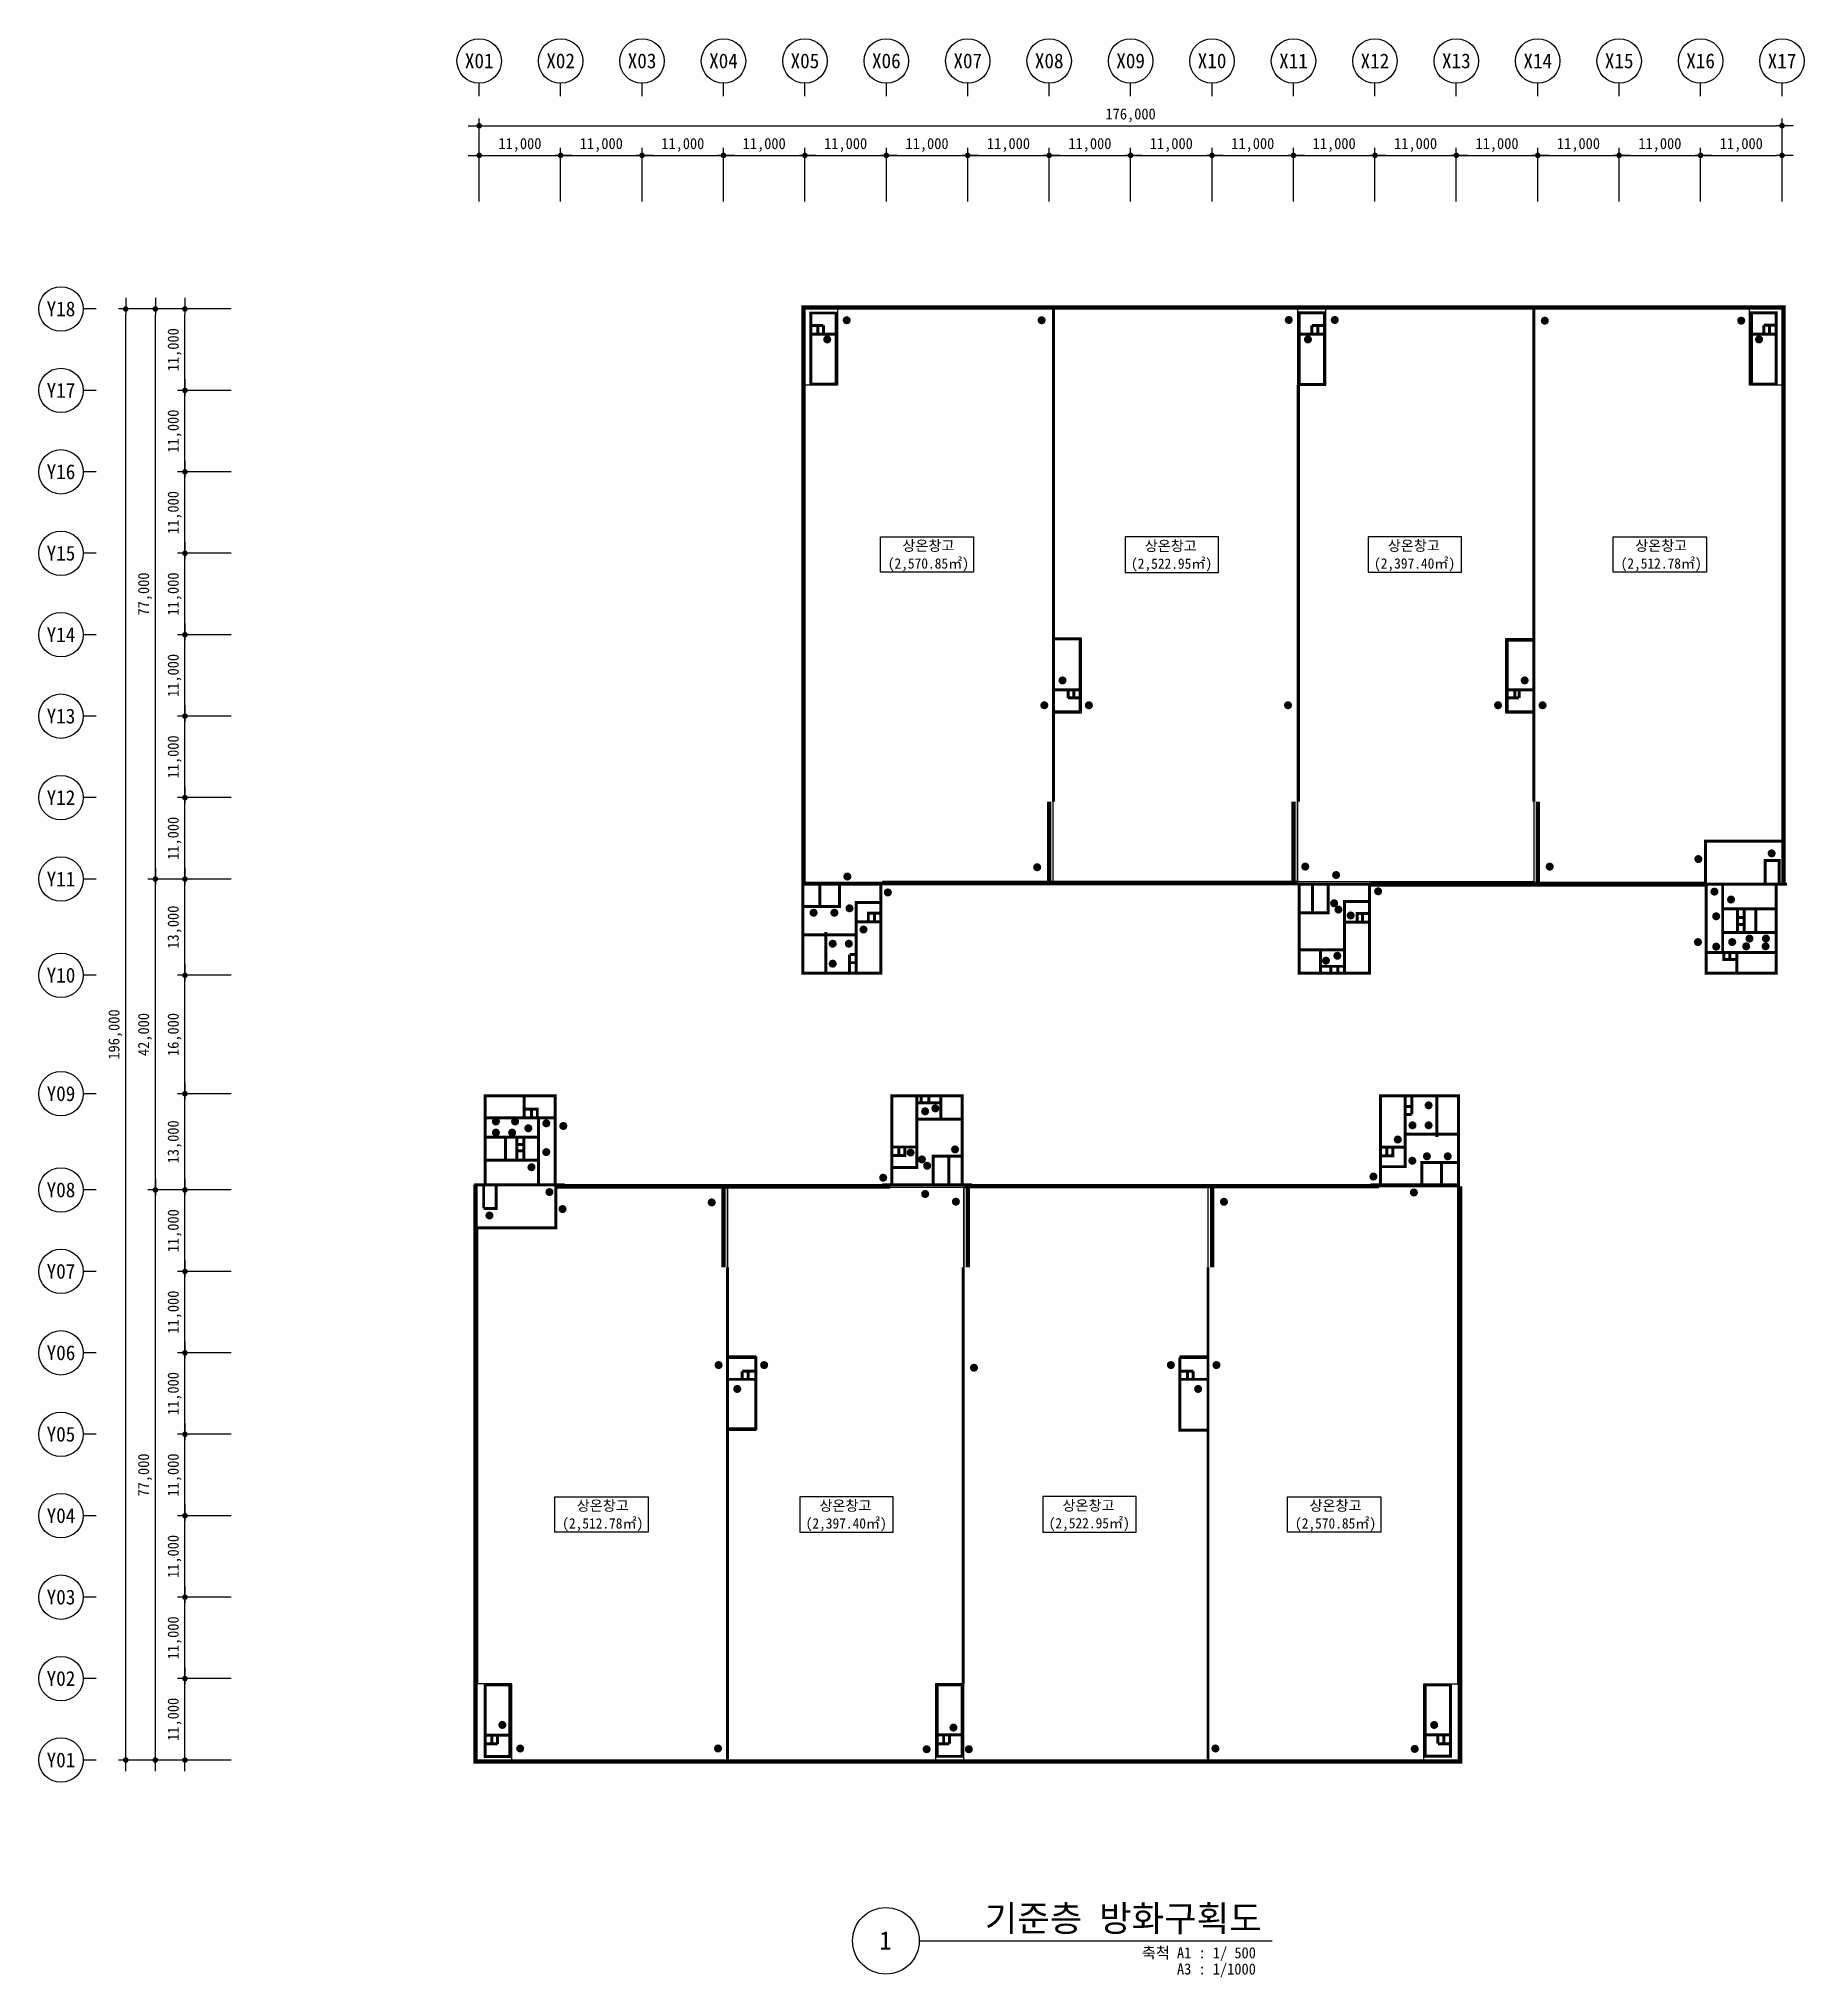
# Model space of a CAD drawing. Header units: millimetres. Extents: x 1075590 to 2680347, y 170599 to 729436.
# Drawn here: x 1495590 to 1734090, y 170599 to 432436 of the extents above; entities that cross this region are included whole.
import ezdxf
from ezdxf.enums import TextEntityAlignment as Align

# ---------------------------------------------------------------- set-up
doc = ezdxf.new("R2010")
doc.units = ezdxf.units.MM
doc.header["$LTSCALE"] = 5
doc.header["$MEASUREMENT"] = 0
doc.header["$PDSIZE"] = -10
for name, pattern in [('DASHDOTX2', [2, 1, -0.5, 0, -0.5]), ('HID', [2, 1.1, -0.9]), ('HIDDEN', [0.375, 0.25, -0.125]), ('PHANTOM2', [1.25, 0.625, -0.125, 0.125, -0.125, 0.125, -0.125])]:
    doc.linetypes.add(name, pattern=pattern)
doc.layers.get('0').update_dxf_attribs({"linetype": 'CONTINUOUS'})
doc.layers.get('Defpoints').update_dxf_attribs({"color": 153, "linetype": 'CONTINUOUS'})
doc.layers.add('0_방화구획 면적', color=7, linetype='CONTINUOUS', plot=False)
for name, color, linetype, lineweight in [('A-AXIS-BUBL', 7, 'CONTINUOUS', 25), ('A-DIMS', 7, 'CONTINUOUS', 25), ('A-DWXM-SHUT', 4, 'HID', 25), ('A-MKXS-MAK2', 3, 'DASHDOTX2', 25), ('A-XXXX-FIRE', 4, 'HIDDEN', 25), ('A-XXXX-SYMB', 7, 'CONTINUOUS', 25), ('A-XXXX-TXT1', 3, 'CONTINUOUS', 25), ('A-XXXX-TXT2', 3, 'CONTINUOUS', 25)]:
    doc.layers.add(name, color=color, linetype=linetype, lineweight=lineweight)
doc.styles.add('HY울릉도L', font='')
doc.styles.add('돋움체', font='')
doc.styles.add('맑은고딕', font='')
doc.styles.get('HY울릉도L').set_extended_font_data('HYwulM')
doc.styles.get('돋움체').set_extended_font_data('DotumChe')
doc.styles.get('맑은고딕').set_extended_font_data('DotumChe')
doc.dimstyles.new('CDIM', dxfattribs={"dimtxt": 3, "dimasz": 1.5, "dimexe": 2, "dimexo": 1, "dimgap": 1, "dimtad": 1, "dimdec": 0, "dimrnd": 0.5, "dimzin": 0, "dimdsep": 32, "dimlunit": 6, "dimtxsty": 'HY울릉도L', "dimblk1": '_CIDOT', "dimblk2": '_CIDOT', "dimsah": 1, "dimcen": 5.5, "dimclrd": 2, "dimclre": 2, "dimclrt": 7, "dimadec": 0, "dimazin": 0, "dimtfac": 1, "dimtdec": 0, "dimtix": 1, "dimtmove": 2, "dimatfit": 1, "dimldrblk": '_CIDOT', "dimfxl": 1, "dimtolj": 1, "dimtzin": 0, "dimlwd": -1, "dimarcsym": 0})

msp = doc.modelspace()

# ---------------------------------------------------------------- texts
at = {"layer": '0_방화구획 면적', "style": '돋움체'}
for s, p in [('상온창고', (1615769, 363968)), ('상온창고', (1648516, 363942)), ('상온창고', (1681347, 363968)), ('상온창고', (1714769, 363968)), ('(2,570.85㎡)', (1615769, 361568)), ('(2,522.95㎡)', (1648626, 361542)), ('(2,397.40㎡)', (1681457, 361568)), ('(2,512.78㎡)', (1714769, 361568)), ('상온창고', (1571777, 234304)), ('상온창고', (1604565, 234304)), ('상온창고', (1637395, 234330)), ('상온창고', (1670777, 234304)), ('(2,512.78㎡)', (1571777, 231904)), ('(2,397.40㎡)', (1604675, 231904)), ('(2,522.95㎡)', (1637505, 231930)), ('(2,570.85㎡)', (1670777, 231904))]:
    msp.add_text(s, height=1400, dxfattribs=at).set_placement(p, align=Align.MIDDLE_CENTER)
at = {"layer": 'A-XXXX-TXT1', "style": '맑은고딕'}
msp.add_text('기준층 방화구획도', height=3500, dxfattribs=at).set_placement((1660793, 175741), align=Align.BOTTOM_RIGHT)
msp.add_text('1', height=2500, dxfattribs=at).set_placement((1609975, 175568), align=Align.MIDDLE)
for s, p in [('축척 A1 : 1/ 500', (1660014, 174654)), ('A3 : 1/1000', (1660014, 172465))]:
    msp.add_text(s, height=1500, dxfattribs=at).set_placement(p, align=Align.TOP_RIGHT)

# ---------------------------------------------------------------- blocks, each defined once
blk = doc.blocks.new('_CIDOT')
at = {"color": 0, "linetype": 'ByBlock'}
blk.add_line((2, 0), (-1, 0), dxfattribs=at)
at = {"color": 0, "linetype": 'ByBlock', "const_width": 0.5}
blk.add_lwpolyline([(-0.25, 0, 1), (0.25, 0, 1)], format="xyb", close=True, dxfattribs=at)
blk = doc.blocks.new('*D4')
at = {"layer": 'A-DIMS', "lineweight": -2, "transparency": 16777216}
for p, q in [((93193, 67121), (85943, 67121)), ((93193, 56121), (85943, 56121))]:
    blk.add_line(p, q, dxfattribs=at)
at = {"layer": 'A-DIMS', "transparency": 16777216}
blk.add_line((86943, 56871), (86943, 66371), dxfattribs=at)
at = {"layer": 'Defpoints', "color": 0, "transparency": 16777216}
for p in [(86943, 67121), (93693, 67121), (93693, 56121)]:
    blk.add_point(p, dxfattribs=at)
at = {"layer": 'A-DIMS', "transparency": 16777216, "xscale": 750, "yscale": 750, "zscale": 750}
for p, rotation in [((86943, 67121), 90), ((86943, 56121), 270)]:
    blk.add_blockref('_CIDOT', p, dxfattribs=dict(at, rotation=rotation))
at = {"layer": 'A-DIMS', "color": 3, "transparency": 16777216, "insert": (85538, 61621), "char_height": 1500, "attachment_point": 5, "rotation": 90, "style": '맑은고딕'}
blk.add_mtext('\\A1;11,000', dxfattribs=at)
blk = doc.blocks.new('*D5')
at = {"layer": 'A-DIMS', "lineweight": -2, "transparency": 16777216}
for p, q in [((93193, 78121), (85943, 78121)), ((93193, 67121), (85943, 67121))]:
    blk.add_line(p, q, dxfattribs=at)
at = {"layer": 'A-DIMS', "transparency": 16777216}
blk.add_line((86943, 67871), (86943, 77371), dxfattribs=at)
at = {"layer": 'Defpoints', "color": 0, "transparency": 16777216}
for p in [(86943, 78121), (93693, 78121), (93693, 67121)]:
    blk.add_point(p, dxfattribs=at)
at = {"layer": 'A-DIMS', "transparency": 16777216, "xscale": 750, "yscale": 750, "zscale": 750}
for p, rotation in [((86943, 78121), 90), ((86943, 67121), 270)]:
    blk.add_blockref('_CIDOT', p, dxfattribs=dict(at, rotation=rotation))
at = {"layer": 'A-DIMS', "color": 3, "transparency": 16777216, "insert": (85538, 72621), "char_height": 1500, "attachment_point": 5, "rotation": 90, "style": '맑은고딕'}
blk.add_mtext('\\A1;11,000', dxfattribs=at)
blk = doc.blocks.new('*D6')
at = {"layer": 'A-DIMS', "lineweight": -2, "transparency": 16777216}
for p, q in [((93193, 89121), (85943, 89121)), ((93193, 78121), (85943, 78121))]:
    blk.add_line(p, q, dxfattribs=at)
at = {"layer": 'A-DIMS', "transparency": 16777216}
blk.add_line((86943, 78871), (86943, 88371), dxfattribs=at)
at = {"layer": 'Defpoints', "color": 0, "transparency": 16777216}
for p in [(86943, 89121), (93693, 89121), (93693, 78121)]:
    blk.add_point(p, dxfattribs=at)
at = {"layer": 'A-DIMS', "transparency": 16777216, "xscale": 750, "yscale": 750, "zscale": 750}
for p, rotation in [((86943, 89121), 90), ((86943, 78121), 270)]:
    blk.add_blockref('_CIDOT', p, dxfattribs=dict(at, rotation=rotation))
at = {"layer": 'A-DIMS', "color": 3, "transparency": 16777216, "insert": (85538, 83621), "char_height": 1500, "attachment_point": 5, "rotation": 90, "style": '맑은고딕'}
blk.add_mtext('\\A1;11,000', dxfattribs=at)
blk = doc.blocks.new('*D7')
at = {"layer": 'A-DIMS', "lineweight": -2, "transparency": 16777216}
for p, q in [((93193, 100121), (85943, 100121)), ((93193, 89121), (85943, 89121))]:
    blk.add_line(p, q, dxfattribs=at)
at = {"layer": 'A-DIMS', "transparency": 16777216}
blk.add_line((86943, 89871), (86943, 99371), dxfattribs=at)
at = {"layer": 'Defpoints', "color": 0, "transparency": 16777216}
for p in [(86943, 100121), (93693, 100121), (93693, 89121)]:
    blk.add_point(p, dxfattribs=at)
at = {"layer": 'A-DIMS', "transparency": 16777216, "xscale": 750, "yscale": 750, "zscale": 750}
for p, rotation in [((86943, 100121), 90), ((86943, 89121), 270)]:
    blk.add_blockref('_CIDOT', p, dxfattribs=dict(at, rotation=rotation))
at = {"layer": 'A-DIMS', "color": 3, "transparency": 16777216, "insert": (85538, 94621), "char_height": 1500, "attachment_point": 5, "rotation": 90, "style": '맑은고딕'}
blk.add_mtext('\\A1;11,000', dxfattribs=at)
blk = doc.blocks.new('*D8')
at = {"layer": 'A-DIMS', "lineweight": -2, "transparency": 16777216}
for p, q in [((93193, 111121), (85943, 111121)), ((93193, 100121), (85943, 100121))]:
    blk.add_line(p, q, dxfattribs=at)
at = {"layer": 'A-DIMS', "transparency": 16777216}
blk.add_line((86943, 100871), (86943, 110371), dxfattribs=at)
at = {"layer": 'Defpoints', "color": 0, "transparency": 16777216}
for p in [(86943, 111121), (93693, 111121), (93693, 100121)]:
    blk.add_point(p, dxfattribs=at)
at = {"layer": 'A-DIMS', "transparency": 16777216, "xscale": 750, "yscale": 750, "zscale": 750}
for p, rotation in [((86943, 111121), 90), ((86943, 100121), 270)]:
    blk.add_blockref('_CIDOT', p, dxfattribs=dict(at, rotation=rotation))
at = {"layer": 'A-DIMS', "color": 3, "transparency": 16777216, "insert": (85538, 105621), "char_height": 1500, "attachment_point": 5, "rotation": 90, "style": '맑은고딕'}
blk.add_mtext('\\A1;11,000', dxfattribs=at)
blk = doc.blocks.new('*D9')
at = {"layer": 'A-DIMS', "lineweight": -2, "transparency": 16777216}
for p, q in [((93193, 122121), (85943, 122121)), ((93193, 111121), (85943, 111121))]:
    blk.add_line(p, q, dxfattribs=at)
at = {"layer": 'A-DIMS', "transparency": 16777216}
blk.add_line((86943, 111871), (86943, 121371), dxfattribs=at)
at = {"layer": 'Defpoints', "color": 0, "transparency": 16777216}
for p in [(86943, 122121), (93693, 122121), (93693, 111121)]:
    blk.add_point(p, dxfattribs=at)
at = {"layer": 'A-DIMS', "transparency": 16777216, "xscale": 750, "yscale": 750, "zscale": 750}
for p, rotation in [((86943, 122121), 90), ((86943, 111121), 270)]:
    blk.add_blockref('_CIDOT', p, dxfattribs=dict(at, rotation=rotation))
at = {"layer": 'A-DIMS', "color": 3, "transparency": 16777216, "insert": (85538, 116621), "char_height": 1500, "attachment_point": 5, "rotation": 90, "style": '맑은고딕'}
blk.add_mtext('\\A1;11,000', dxfattribs=at)
blk = doc.blocks.new('*D10')
at = {"layer": 'A-DIMS', "lineweight": -2, "transparency": 16777216}
for p, q in [((93193, 135121), (85943, 135121)), ((93193, 122121), (85943, 122121))]:
    blk.add_line(p, q, dxfattribs=at)
at = {"layer": 'A-DIMS', "transparency": 16777216}
blk.add_line((86943, 122871), (86943, 134371), dxfattribs=at)
at = {"layer": 'Defpoints', "color": 0, "transparency": 16777216}
for p in [(86943, 135121), (93693, 135121), (93693, 122121)]:
    blk.add_point(p, dxfattribs=at)
at = {"layer": 'A-DIMS', "transparency": 16777216, "xscale": 750, "yscale": 750, "zscale": 750}
for p, rotation in [((86943, 135121), 90), ((86943, 122121), 270)]:
    blk.add_blockref('_CIDOT', p, dxfattribs=dict(at, rotation=rotation))
at = {"layer": 'A-DIMS', "color": 3, "transparency": 16777216, "insert": (85538, 128621), "char_height": 1500, "attachment_point": 5, "rotation": 90, "style": '맑은고딕'}
blk.add_mtext('\\A1;13,000', dxfattribs=at)
blk = doc.blocks.new('*D11')
at = {"layer": 'A-DIMS', "lineweight": -2, "transparency": 16777216}
for p, q in [((93193, 151121), (85943, 151121)), ((93193, 135121), (85943, 135121))]:
    blk.add_line(p, q, dxfattribs=at)
at = {"layer": 'A-DIMS', "transparency": 16777216}
blk.add_line((86943, 135871), (86943, 150371), dxfattribs=at)
at = {"layer": 'Defpoints', "color": 0, "transparency": 16777216}
for p in [(86943, 151121), (93693, 151121), (93693, 135121)]:
    blk.add_point(p, dxfattribs=at)
at = {"layer": 'A-DIMS', "transparency": 16777216, "xscale": 750, "yscale": 750, "zscale": 750}
for p, rotation in [((86943, 151121), 90), ((86943, 135121), 270)]:
    blk.add_blockref('_CIDOT', p, dxfattribs=dict(at, rotation=rotation))
at = {"layer": 'A-DIMS', "color": 3, "transparency": 16777216, "insert": (85538, 143121), "char_height": 1500, "attachment_point": 5, "rotation": 90, "style": '맑은고딕'}
blk.add_mtext('\\A1;16,000', dxfattribs=at)
blk = doc.blocks.new('*D12')
at = {"layer": 'A-DIMS', "lineweight": -2, "transparency": 16777216}
for p, q in [((93193, 164121), (85943, 164121)), ((93193, 151121), (85943, 151121))]:
    blk.add_line(p, q, dxfattribs=at)
at = {"layer": 'A-DIMS', "transparency": 16777216}
blk.add_line((86943, 151871), (86943, 163371), dxfattribs=at)
at = {"layer": 'Defpoints', "color": 0, "transparency": 16777216}
for p in [(86943, 164121), (93693, 164121), (93693, 151121)]:
    blk.add_point(p, dxfattribs=at)
at = {"layer": 'A-DIMS', "transparency": 16777216, "xscale": 750, "yscale": 750, "zscale": 750}
for p, rotation in [((86943, 164121), 90), ((86943, 151121), 270)]:
    blk.add_blockref('_CIDOT', p, dxfattribs=dict(at, rotation=rotation))
at = {"layer": 'A-DIMS', "color": 3, "transparency": 16777216, "insert": (85538, 157621), "char_height": 1500, "attachment_point": 5, "rotation": 90, "style": '맑은고딕'}
blk.add_mtext('\\A1;13,000', dxfattribs=at)
blk = doc.blocks.new('*D13')
at = {"layer": 'A-DIMS', "lineweight": -2, "transparency": 16777216}
for p, q in [((93193, 175121), (85943, 175121)), ((93193, 164121), (85943, 164121))]:
    blk.add_line(p, q, dxfattribs=at)
at = {"layer": 'A-DIMS', "transparency": 16777216}
blk.add_line((86943, 164871), (86943, 174371), dxfattribs=at)
at = {"layer": 'Defpoints', "color": 0, "transparency": 16777216}
for p in [(86943, 175121), (93693, 175121), (93693, 164121)]:
    blk.add_point(p, dxfattribs=at)
at = {"layer": 'A-DIMS', "transparency": 16777216, "xscale": 750, "yscale": 750, "zscale": 750}
for p, rotation in [((86943, 175121), 90), ((86943, 164121), 270)]:
    blk.add_blockref('_CIDOT', p, dxfattribs=dict(at, rotation=rotation))
at = {"layer": 'A-DIMS', "color": 3, "transparency": 16777216, "insert": (85538, 169621), "char_height": 1500, "attachment_point": 5, "rotation": 90, "style": '맑은고딕'}
blk.add_mtext('\\A1;11,000', dxfattribs=at)
blk = doc.blocks.new('*D14')
at = {"layer": 'A-DIMS', "lineweight": -2, "transparency": 16777216}
for p, q in [((93193, 186121), (85943, 186121)), ((93193, 175121), (85943, 175121))]:
    blk.add_line(p, q, dxfattribs=at)
at = {"layer": 'A-DIMS', "transparency": 16777216}
blk.add_line((86943, 175871), (86943, 185371), dxfattribs=at)
at = {"layer": 'Defpoints', "color": 0, "transparency": 16777216}
for p in [(86943, 186121), (93693, 186121), (93693, 175121)]:
    blk.add_point(p, dxfattribs=at)
at = {"layer": 'A-DIMS', "transparency": 16777216, "xscale": 750, "yscale": 750, "zscale": 750}
for p, rotation in [((86943, 186121), 90), ((86943, 175121), 270)]:
    blk.add_blockref('_CIDOT', p, dxfattribs=dict(at, rotation=rotation))
at = {"layer": 'A-DIMS', "color": 3, "transparency": 16777216, "insert": (85538, 180621), "char_height": 1500, "attachment_point": 5, "rotation": 90, "style": '맑은고딕'}
blk.add_mtext('\\A1;11,000', dxfattribs=at)
blk = doc.blocks.new('*D15')
at = {"layer": 'A-DIMS', "lineweight": -2, "transparency": 16777216}
for p, q in [((93193, 197121), (85943, 197121)), ((93193, 186121), (85943, 186121))]:
    blk.add_line(p, q, dxfattribs=at)
at = {"layer": 'A-DIMS', "transparency": 16777216}
blk.add_line((86943, 186871), (86943, 196371), dxfattribs=at)
at = {"layer": 'Defpoints', "color": 0, "transparency": 16777216}
for p in [(86943, 197121), (93693, 197121), (93693, 186121)]:
    blk.add_point(p, dxfattribs=at)
at = {"layer": 'A-DIMS', "transparency": 16777216, "xscale": 750, "yscale": 750, "zscale": 750}
for p, rotation in [((86943, 197121), 90), ((86943, 186121), 270)]:
    blk.add_blockref('_CIDOT', p, dxfattribs=dict(at, rotation=rotation))
at = {"layer": 'A-DIMS', "color": 3, "transparency": 16777216, "insert": (85538, 191621), "char_height": 1500, "attachment_point": 5, "rotation": 90, "style": '맑은고딕'}
blk.add_mtext('\\A1;11,000', dxfattribs=at)
blk = doc.blocks.new('*D16')
at = {"layer": 'A-DIMS', "lineweight": -2, "transparency": 16777216}
for p, q in [((93193, 208121), (85943, 208121)), ((93193, 197121), (85943, 197121))]:
    blk.add_line(p, q, dxfattribs=at)
at = {"layer": 'A-DIMS', "transparency": 16777216}
blk.add_line((86943, 197871), (86943, 207371), dxfattribs=at)
at = {"layer": 'Defpoints', "color": 0, "transparency": 16777216}
for p in [(86943, 208121), (93693, 208121), (93693, 197121)]:
    blk.add_point(p, dxfattribs=at)
at = {"layer": 'A-DIMS', "transparency": 16777216, "xscale": 750, "yscale": 750, "zscale": 750}
for p, rotation in [((86943, 208121), 90), ((86943, 197121), 270)]:
    blk.add_blockref('_CIDOT', p, dxfattribs=dict(at, rotation=rotation))
at = {"layer": 'A-DIMS', "color": 3, "transparency": 16777216, "insert": (85538, 202621), "char_height": 1500, "attachment_point": 5, "rotation": 90, "style": '맑은고딕'}
blk.add_mtext('\\A1;11,000', dxfattribs=at)
blk = doc.blocks.new('*D17')
at = {"layer": 'A-DIMS', "lineweight": -2, "transparency": 16777216}
for p, q in [((93193, 219121), (85943, 219121)), ((93193, 208121), (85943, 208121))]:
    blk.add_line(p, q, dxfattribs=at)
at = {"layer": 'A-DIMS', "transparency": 16777216}
blk.add_line((86943, 208871), (86943, 218371), dxfattribs=at)
at = {"layer": 'Defpoints', "color": 0, "transparency": 16777216}
for p in [(86943, 219121), (93693, 219121), (93693, 208121)]:
    blk.add_point(p, dxfattribs=at)
at = {"layer": 'A-DIMS', "transparency": 16777216, "xscale": 750, "yscale": 750, "zscale": 750}
for p, rotation in [((86943, 219121), 90), ((86943, 208121), 270)]:
    blk.add_blockref('_CIDOT', p, dxfattribs=dict(at, rotation=rotation))
at = {"layer": 'A-DIMS', "color": 3, "transparency": 16777216, "insert": (85538, 213621), "char_height": 1500, "attachment_point": 5, "rotation": 90, "style": '맑은고딕'}
blk.add_mtext('\\A1;11,000', dxfattribs=at)
blk = doc.blocks.new('*D18')
at = {"layer": 'A-DIMS', "lineweight": -2, "transparency": 16777216}
for p, q in [((93193, 230121), (85943, 230121)), ((93193, 219121), (85943, 219121))]:
    blk.add_line(p, q, dxfattribs=at)
at = {"layer": 'A-DIMS', "transparency": 16777216}
blk.add_line((86943, 219871), (86943, 229371), dxfattribs=at)
at = {"layer": 'Defpoints', "color": 0, "transparency": 16777216}
for p in [(86943, 230121), (93693, 230121), (93693, 219121)]:
    blk.add_point(p, dxfattribs=at)
at = {"layer": 'A-DIMS', "transparency": 16777216, "xscale": 750, "yscale": 750, "zscale": 750}
for p, rotation in [((86943, 230121), 90), ((86943, 219121), 270)]:
    blk.add_blockref('_CIDOT', p, dxfattribs=dict(at, rotation=rotation))
at = {"layer": 'A-DIMS', "color": 3, "transparency": 16777216, "insert": (85538, 224621), "char_height": 1500, "attachment_point": 5, "rotation": 90, "style": '맑은고딕'}
blk.add_mtext('\\A1;11,000', dxfattribs=at)
blk = doc.blocks.new('*D19')
at = {"layer": 'A-DIMS', "lineweight": -2, "transparency": 16777216}
for p, q in [((93193, 241121), (85943, 241121)), ((93193, 230121), (85943, 230121))]:
    blk.add_line(p, q, dxfattribs=at)
at = {"layer": 'A-DIMS', "transparency": 16777216}
blk.add_line((86943, 230871), (86943, 240371), dxfattribs=at)
at = {"layer": 'Defpoints', "color": 0, "transparency": 16777216}
for p in [(86943, 241121), (93693, 241121), (93693, 230121)]:
    blk.add_point(p, dxfattribs=at)
at = {"layer": 'A-DIMS', "transparency": 16777216, "xscale": 750, "yscale": 750, "zscale": 750}
for p, rotation in [((86943, 241121), 90), ((86943, 230121), 270)]:
    blk.add_blockref('_CIDOT', p, dxfattribs=dict(at, rotation=rotation))
at = {"layer": 'A-DIMS', "color": 3, "transparency": 16777216, "insert": (85538, 235621), "char_height": 1500, "attachment_point": 5, "rotation": 90, "style": '맑은고딕'}
blk.add_mtext('\\A1;11,000', dxfattribs=at)
blk = doc.blocks.new('*D20')
at = {"layer": 'A-DIMS', "lineweight": -2, "transparency": 16777216}
for p, q in [((93193, 122121), (81943, 122121)), ((93193, 45121), (81943, 45121))]:
    blk.add_line(p, q, dxfattribs=at)
at = {"layer": 'A-DIMS', "transparency": 16777216}
blk.add_line((82943, 45871), (82943, 121371), dxfattribs=at)
at = {"layer": 'Defpoints', "color": 0, "transparency": 16777216}
for p in [(82943, 122121), (93693, 122121), (93693, 45121)]:
    blk.add_point(p, dxfattribs=at)
at = {"layer": 'A-DIMS', "transparency": 16777216, "xscale": 750, "yscale": 750, "zscale": 750}
for p, rotation in [((82943, 122121), 90), ((82943, 45121), 270)]:
    blk.add_blockref('_CIDOT', p, dxfattribs=dict(at, rotation=rotation))
at = {"layer": 'A-DIMS', "color": 3, "transparency": 16777216, "insert": (81542, 83621), "char_height": 1500, "attachment_point": 5, "rotation": 90, "style": '맑은고딕'}
blk.add_mtext('\\A1;77,000', dxfattribs=at)
blk = doc.blocks.new('*D21')
at = {"layer": 'A-DIMS', "lineweight": -2, "transparency": 16777216}
for p, q in [((93193, 241121), (77943, 241121)), ((93193, 45121), (77943, 45121))]:
    blk.add_line(p, q, dxfattribs=at)
at = {"layer": 'A-DIMS', "transparency": 16777216}
blk.add_line((78943, 45871), (78943, 240371), dxfattribs=at)
at = {"layer": 'Defpoints', "color": 0, "transparency": 16777216}
for p in [(78943, 241121), (93693, 241121), (93693, 45121)]:
    blk.add_point(p, dxfattribs=at)
at = {"layer": 'A-DIMS', "transparency": 16777216, "xscale": 750, "yscale": 750, "zscale": 750}
for p, rotation in [((78943, 241121), 90), ((78943, 45121), 270)]:
    blk.add_blockref('_CIDOT', p, dxfattribs=dict(at, rotation=rotation))
at = {"layer": 'A-DIMS', "color": 3, "transparency": 16777216, "insert": (77538, 143121), "char_height": 1500, "attachment_point": 5, "rotation": 90, "style": '맑은고딕'}
blk.add_mtext('\\A1;196,000', dxfattribs=at)
blk = doc.blocks.new('*D22')
at = {"layer": 'A-DIMS', "lineweight": -2, "transparency": 16777216}
for p, q in [((93193, 56121), (85943, 56121)), ((93193, 45121), (85943, 45121))]:
    blk.add_line(p, q, dxfattribs=at)
at = {"layer": 'A-DIMS', "transparency": 16777216}
blk.add_line((86943, 45871), (86943, 55371), dxfattribs=at)
at = {"layer": 'Defpoints', "color": 0, "transparency": 16777216}
for p in [(86943, 56121), (93693, 56121), (93693, 45121)]:
    blk.add_point(p, dxfattribs=at)
at = {"layer": 'A-DIMS', "transparency": 16777216, "xscale": 750, "yscale": 750, "zscale": 750}
for p, rotation in [((86943, 56121), 90), ((86943, 45121), 270)]:
    blk.add_blockref('_CIDOT', p, dxfattribs=dict(at, rotation=rotation))
at = {"layer": 'A-DIMS', "color": 3, "transparency": 16777216, "insert": (85538, 50621), "char_height": 1500, "attachment_point": 5, "rotation": 90, "style": '맑은고딕'}
blk.add_mtext('\\A1;11,000', dxfattribs=at)
blk = doc.blocks.new('*D23')
at = {"layer": 'A-DIMS', "lineweight": -2, "transparency": 16777216}
for p, q in [((93193, 164121), (81943, 164121)), ((93193, 122121), (81943, 122121))]:
    blk.add_line(p, q, dxfattribs=at)
at = {"layer": 'A-DIMS', "transparency": 16777216}
blk.add_line((82943, 122871), (82943, 163371), dxfattribs=at)
at = {"layer": 'Defpoints', "color": 0, "transparency": 16777216}
for p in [(82943, 164121), (93693, 164121), (93693, 122121)]:
    blk.add_point(p, dxfattribs=at)
at = {"layer": 'A-DIMS', "transparency": 16777216, "xscale": 750, "yscale": 750, "zscale": 750}
for p, rotation in [((82943, 164121), 90), ((82943, 122121), 270)]:
    blk.add_blockref('_CIDOT', p, dxfattribs=dict(at, rotation=rotation))
at = {"layer": 'A-DIMS', "color": 3, "transparency": 16777216, "insert": (81542, 143121), "char_height": 1500, "attachment_point": 5, "rotation": 90, "style": '맑은고딕'}
blk.add_mtext('\\A1;42,000', dxfattribs=at)
blk = doc.blocks.new('*D24')
at = {"layer": 'A-DIMS', "lineweight": -2, "transparency": 16777216}
for p, q in [((93193, 241121), (81943, 241121)), ((93193, 164121), (81943, 164121))]:
    blk.add_line(p, q, dxfattribs=at)
at = {"layer": 'A-DIMS', "transparency": 16777216}
blk.add_line((82943, 164871), (82943, 240371), dxfattribs=at)
at = {"layer": 'Defpoints', "color": 0, "transparency": 16777216}
for p in [(82943, 241121), (93693, 241121), (93693, 164121)]:
    blk.add_point(p, dxfattribs=at)
at = {"layer": 'A-DIMS', "transparency": 16777216, "xscale": 750, "yscale": 750, "zscale": 750}
for p, rotation in [((82943, 241121), 90), ((82943, 164121), 270)]:
    blk.add_blockref('_CIDOT', p, dxfattribs=dict(at, rotation=rotation))
at = {"layer": 'A-DIMS', "color": 3, "transparency": 16777216, "insert": (81542, 202621), "char_height": 1500, "attachment_point": 5, "rotation": 90, "style": '맑은고딕'}
blk.add_mtext('\\A1;77,000', dxfattribs=at)
blk = doc.blocks.new('*D25')
at = {"layer": 'A-DIMS', "lineweight": -2, "transparency": 16777216}
for p, q in [((148693, 255621), (148693, 262871)), ((159693, 255621), (159693, 262871))]:
    blk.add_line(p, q, dxfattribs=at)
at = {"layer": 'A-DIMS', "transparency": 16777216}
blk.add_line((149443, 261871), (158943, 261871), dxfattribs=at)
at = {"layer": 'Defpoints', "color": 0, "transparency": 16777216}
for p in [(159693, 261871), (148693, 255121), (159693, 255121)]:
    blk.add_point(p, dxfattribs=at)
at = {"layer": 'A-DIMS', "transparency": 16777216, "xscale": 750, "yscale": 750, "zscale": 750, "rotation": 180}
blk.add_blockref('_CIDOT', (148693, 261871), dxfattribs=at)
at = {"layer": 'A-DIMS', "transparency": 16777216, "xscale": 750, "yscale": 750, "zscale": 750}
blk.add_blockref('_CIDOT', (159693, 261871), dxfattribs=at)
at = {"layer": 'A-DIMS', "color": 3, "transparency": 16777216, "insert": (154193, 263275), "char_height": 1500, "attachment_point": 5, "style": '맑은고딕'}
blk.add_mtext('\\A1;11,000', dxfattribs=at)
blk = doc.blocks.new('*D26')
at = {"layer": 'A-DIMS', "lineweight": -2, "transparency": 16777216}
for p, q in [((159693, 255621), (159693, 262871)), ((170693, 255621), (170693, 262871))]:
    blk.add_line(p, q, dxfattribs=at)
at = {"layer": 'A-DIMS', "transparency": 16777216}
blk.add_line((160443, 261871), (169943, 261871), dxfattribs=at)
at = {"layer": 'Defpoints', "color": 0, "transparency": 16777216}
for p in [(170693, 261871), (159693, 255121), (170693, 255121)]:
    blk.add_point(p, dxfattribs=at)
at = {"layer": 'A-DIMS', "transparency": 16777216, "xscale": 750, "yscale": 750, "zscale": 750, "rotation": 180}
blk.add_blockref('_CIDOT', (159693, 261871), dxfattribs=at)
at = {"layer": 'A-DIMS', "transparency": 16777216, "xscale": 750, "yscale": 750, "zscale": 750}
blk.add_blockref('_CIDOT', (170693, 261871), dxfattribs=at)
at = {"layer": 'A-DIMS', "color": 3, "transparency": 16777216, "insert": (165193, 263275), "char_height": 1500, "attachment_point": 5, "style": '맑은고딕'}
blk.add_mtext('\\A1;11,000', dxfattribs=at)
blk = doc.blocks.new('*D27')
at = {"layer": 'A-DIMS', "lineweight": -2, "transparency": 16777216}
for p, q in [((170693, 255621), (170693, 262871)), ((181693, 255621), (181693, 262871))]:
    blk.add_line(p, q, dxfattribs=at)
at = {"layer": 'A-DIMS', "transparency": 16777216}
blk.add_line((171443, 261871), (180943, 261871), dxfattribs=at)
at = {"layer": 'Defpoints', "color": 0, "transparency": 16777216}
for p in [(181693, 261871), (170693, 255121), (181693, 255121)]:
    blk.add_point(p, dxfattribs=at)
at = {"layer": 'A-DIMS', "transparency": 16777216, "xscale": 750, "yscale": 750, "zscale": 750, "rotation": 180}
blk.add_blockref('_CIDOT', (170693, 261871), dxfattribs=at)
at = {"layer": 'A-DIMS', "transparency": 16777216, "xscale": 750, "yscale": 750, "zscale": 750}
blk.add_blockref('_CIDOT', (181693, 261871), dxfattribs=at)
at = {"layer": 'A-DIMS', "color": 3, "transparency": 16777216, "insert": (176193, 263275), "char_height": 1500, "attachment_point": 5, "style": '맑은고딕'}
blk.add_mtext('\\A1;11,000', dxfattribs=at)
blk = doc.blocks.new('*D28')
at = {"layer": 'A-DIMS', "lineweight": -2, "transparency": 16777216}
for p, q in [((181693, 255621), (181693, 262871)), ((192693, 255621), (192693, 262871))]:
    blk.add_line(p, q, dxfattribs=at)
at = {"layer": 'A-DIMS', "transparency": 16777216}
blk.add_line((182443, 261871), (191943, 261871), dxfattribs=at)
at = {"layer": 'Defpoints', "color": 0, "transparency": 16777216}
for p in [(192693, 261871), (181693, 255121), (192693, 255121)]:
    blk.add_point(p, dxfattribs=at)
at = {"layer": 'A-DIMS', "transparency": 16777216, "xscale": 750, "yscale": 750, "zscale": 750, "rotation": 180}
blk.add_blockref('_CIDOT', (181693, 261871), dxfattribs=at)
at = {"layer": 'A-DIMS', "transparency": 16777216, "xscale": 750, "yscale": 750, "zscale": 750}
blk.add_blockref('_CIDOT', (192693, 261871), dxfattribs=at)
at = {"layer": 'A-DIMS', "color": 3, "transparency": 16777216, "insert": (187193, 263275), "char_height": 1500, "attachment_point": 5, "style": '맑은고딕'}
blk.add_mtext('\\A1;11,000', dxfattribs=at)
blk = doc.blocks.new('*D29')
at = {"layer": 'A-DIMS', "lineweight": -2, "transparency": 16777216}
for p, q in [((192693, 255621), (192693, 262871)), ((203693, 255621), (203693, 262871))]:
    blk.add_line(p, q, dxfattribs=at)
at = {"layer": 'A-DIMS', "transparency": 16777216}
blk.add_line((193443, 261871), (202943, 261871), dxfattribs=at)
at = {"layer": 'Defpoints', "color": 0, "transparency": 16777216}
for p in [(203693, 261871), (192693, 255121), (203693, 255121)]:
    blk.add_point(p, dxfattribs=at)
at = {"layer": 'A-DIMS', "transparency": 16777216, "xscale": 750, "yscale": 750, "zscale": 750, "rotation": 180}
blk.add_blockref('_CIDOT', (192693, 261871), dxfattribs=at)
at = {"layer": 'A-DIMS', "transparency": 16777216, "xscale": 750, "yscale": 750, "zscale": 750}
blk.add_blockref('_CIDOT', (203693, 261871), dxfattribs=at)
at = {"layer": 'A-DIMS', "color": 3, "transparency": 16777216, "insert": (198193, 263275), "char_height": 1500, "attachment_point": 5, "style": '맑은고딕'}
blk.add_mtext('\\A1;11,000', dxfattribs=at)
blk = doc.blocks.new('*D30')
at = {"layer": 'A-DIMS', "lineweight": -2, "transparency": 16777216}
for p, q in [((203693, 255621), (203693, 262871)), ((214693, 255621), (214693, 262871))]:
    blk.add_line(p, q, dxfattribs=at)
at = {"layer": 'A-DIMS', "transparency": 16777216}
blk.add_line((204443, 261871), (213943, 261871), dxfattribs=at)
at = {"layer": 'Defpoints', "color": 0, "transparency": 16777216}
for p in [(214693, 261871), (203693, 255121), (214693, 255121)]:
    blk.add_point(p, dxfattribs=at)
at = {"layer": 'A-DIMS', "transparency": 16777216, "xscale": 750, "yscale": 750, "zscale": 750, "rotation": 180}
blk.add_blockref('_CIDOT', (203693, 261871), dxfattribs=at)
at = {"layer": 'A-DIMS', "transparency": 16777216, "xscale": 750, "yscale": 750, "zscale": 750}
blk.add_blockref('_CIDOT', (214693, 261871), dxfattribs=at)
at = {"layer": 'A-DIMS', "color": 3, "transparency": 16777216, "insert": (209193, 263275), "char_height": 1500, "attachment_point": 5, "style": '맑은고딕'}
blk.add_mtext('\\A1;11,000', dxfattribs=at)
blk = doc.blocks.new('*D31')
at = {"layer": 'A-DIMS', "lineweight": -2, "transparency": 16777216}
for p, q in [((214693, 255621), (214693, 262871)), ((225693, 255621), (225693, 262871))]:
    blk.add_line(p, q, dxfattribs=at)
at = {"layer": 'A-DIMS', "transparency": 16777216}
blk.add_line((215443, 261871), (224943, 261871), dxfattribs=at)
at = {"layer": 'Defpoints', "color": 0, "transparency": 16777216}
for p in [(225693, 261871), (214693, 255121), (225693, 255121)]:
    blk.add_point(p, dxfattribs=at)
at = {"layer": 'A-DIMS', "transparency": 16777216, "xscale": 750, "yscale": 750, "zscale": 750, "rotation": 180}
blk.add_blockref('_CIDOT', (214693, 261871), dxfattribs=at)
at = {"layer": 'A-DIMS', "transparency": 16777216, "xscale": 750, "yscale": 750, "zscale": 750}
blk.add_blockref('_CIDOT', (225693, 261871), dxfattribs=at)
at = {"layer": 'A-DIMS', "color": 3, "transparency": 16777216, "insert": (220193, 263275), "char_height": 1500, "attachment_point": 5, "style": '맑은고딕'}
blk.add_mtext('\\A1;11,000', dxfattribs=at)
blk = doc.blocks.new('*D32')
at = {"layer": 'A-DIMS', "lineweight": -2, "transparency": 16777216}
for p, q in [((225693, 255621), (225693, 262871)), ((236693, 255621), (236693, 262871))]:
    blk.add_line(p, q, dxfattribs=at)
at = {"layer": 'A-DIMS', "transparency": 16777216}
blk.add_line((226443, 261871), (235943, 261871), dxfattribs=at)
at = {"layer": 'Defpoints', "color": 0, "transparency": 16777216}
for p in [(236693, 261871), (225693, 255121), (236693, 255121)]:
    blk.add_point(p, dxfattribs=at)
at = {"layer": 'A-DIMS', "transparency": 16777216, "xscale": 750, "yscale": 750, "zscale": 750, "rotation": 180}
blk.add_blockref('_CIDOT', (225693, 261871), dxfattribs=at)
at = {"layer": 'A-DIMS', "transparency": 16777216, "xscale": 750, "yscale": 750, "zscale": 750}
blk.add_blockref('_CIDOT', (236693, 261871), dxfattribs=at)
at = {"layer": 'A-DIMS', "color": 3, "transparency": 16777216, "insert": (231193, 263275), "char_height": 1500, "attachment_point": 5, "style": '맑은고딕'}
blk.add_mtext('\\A1;11,000', dxfattribs=at)
blk = doc.blocks.new('*D33')
at = {"layer": 'A-DIMS', "lineweight": -2, "transparency": 16777216}
for p, q in [((236693, 255621), (236693, 262871)), ((247693, 255621), (247693, 262871))]:
    blk.add_line(p, q, dxfattribs=at)
at = {"layer": 'A-DIMS', "transparency": 16777216}
blk.add_line((237443, 261871), (246943, 261871), dxfattribs=at)
at = {"layer": 'Defpoints', "color": 0, "transparency": 16777216}
for p in [(247693, 261871), (236693, 255121), (247693, 255121)]:
    blk.add_point(p, dxfattribs=at)
at = {"layer": 'A-DIMS', "transparency": 16777216, "xscale": 750, "yscale": 750, "zscale": 750, "rotation": 180}
blk.add_blockref('_CIDOT', (236693, 261871), dxfattribs=at)
at = {"layer": 'A-DIMS', "transparency": 16777216, "xscale": 750, "yscale": 750, "zscale": 750}
blk.add_blockref('_CIDOT', (247693, 261871), dxfattribs=at)
at = {"layer": 'A-DIMS', "color": 3, "transparency": 16777216, "insert": (242193, 263275), "char_height": 1500, "attachment_point": 5, "style": '맑은고딕'}
blk.add_mtext('\\A1;11,000', dxfattribs=at)
blk = doc.blocks.new('*D34')
at = {"layer": 'A-DIMS', "lineweight": -2, "transparency": 16777216}
for p, q in [((247693, 255621), (247693, 262871)), ((258693, 255621), (258693, 262871))]:
    blk.add_line(p, q, dxfattribs=at)
at = {"layer": 'A-DIMS', "transparency": 16777216}
blk.add_line((248443, 261871), (257943, 261871), dxfattribs=at)
at = {"layer": 'Defpoints', "color": 0, "transparency": 16777216}
for p in [(258693, 261871), (247693, 255121), (258693, 255121)]:
    blk.add_point(p, dxfattribs=at)
at = {"layer": 'A-DIMS', "transparency": 16777216, "xscale": 750, "yscale": 750, "zscale": 750, "rotation": 180}
blk.add_blockref('_CIDOT', (247693, 261871), dxfattribs=at)
at = {"layer": 'A-DIMS', "transparency": 16777216, "xscale": 750, "yscale": 750, "zscale": 750}
blk.add_blockref('_CIDOT', (258693, 261871), dxfattribs=at)
at = {"layer": 'A-DIMS', "color": 3, "transparency": 16777216, "insert": (253193, 263275), "char_height": 1500, "attachment_point": 5, "style": '맑은고딕'}
blk.add_mtext('\\A1;11,000', dxfattribs=at)
blk = doc.blocks.new('*D35')
at = {"layer": 'A-DIMS', "lineweight": -2, "transparency": 16777216}
for p, q in [((258693, 255621), (258693, 262871)), ((269693, 255621), (269693, 262871))]:
    blk.add_line(p, q, dxfattribs=at)
at = {"layer": 'A-DIMS', "transparency": 16777216}
blk.add_line((259443, 261871), (268943, 261871), dxfattribs=at)
at = {"layer": 'Defpoints', "color": 0, "transparency": 16777216}
for p in [(269693, 261871), (258693, 255121), (269693, 255121)]:
    blk.add_point(p, dxfattribs=at)
at = {"layer": 'A-DIMS', "transparency": 16777216, "xscale": 750, "yscale": 750, "zscale": 750, "rotation": 180}
blk.add_blockref('_CIDOT', (258693, 261871), dxfattribs=at)
at = {"layer": 'A-DIMS', "transparency": 16777216, "xscale": 750, "yscale": 750, "zscale": 750}
blk.add_blockref('_CIDOT', (269693, 261871), dxfattribs=at)
at = {"layer": 'A-DIMS', "color": 3, "transparency": 16777216, "insert": (264193, 263275), "char_height": 1500, "attachment_point": 5, "style": '맑은고딕'}
blk.add_mtext('\\A1;11,000', dxfattribs=at)
blk = doc.blocks.new('*D36')
at = {"layer": 'A-DIMS', "lineweight": -2, "transparency": 16777216}
for p, q in [((269693, 255621), (269693, 262871)), ((280693, 255621), (280693, 262871))]:
    blk.add_line(p, q, dxfattribs=at)
at = {"layer": 'A-DIMS', "transparency": 16777216}
blk.add_line((270443, 261871), (279943, 261871), dxfattribs=at)
at = {"layer": 'Defpoints', "color": 0, "transparency": 16777216}
for p in [(280693, 261871), (269693, 255121), (280693, 255121)]:
    blk.add_point(p, dxfattribs=at)
at = {"layer": 'A-DIMS', "transparency": 16777216, "xscale": 750, "yscale": 750, "zscale": 750, "rotation": 180}
blk.add_blockref('_CIDOT', (269693, 261871), dxfattribs=at)
at = {"layer": 'A-DIMS', "transparency": 16777216, "xscale": 750, "yscale": 750, "zscale": 750}
blk.add_blockref('_CIDOT', (280693, 261871), dxfattribs=at)
at = {"layer": 'A-DIMS', "color": 3, "transparency": 16777216, "insert": (275193, 263275), "char_height": 1500, "attachment_point": 5, "style": '맑은고딕'}
blk.add_mtext('\\A1;11,000', dxfattribs=at)
blk = doc.blocks.new('*D37')
at = {"layer": 'A-DIMS', "lineweight": -2, "transparency": 16777216}
for p, q in [((280693, 255621), (280693, 262871)), ((291693, 255621), (291693, 262871))]:
    blk.add_line(p, q, dxfattribs=at)
at = {"layer": 'A-DIMS', "transparency": 16777216}
blk.add_line((281443, 261871), (290943, 261871), dxfattribs=at)
at = {"layer": 'Defpoints', "color": 0, "transparency": 16777216}
for p in [(291693, 261871), (280693, 255121), (291693, 255121)]:
    blk.add_point(p, dxfattribs=at)
at = {"layer": 'A-DIMS', "transparency": 16777216, "xscale": 750, "yscale": 750, "zscale": 750, "rotation": 180}
blk.add_blockref('_CIDOT', (280693, 261871), dxfattribs=at)
at = {"layer": 'A-DIMS', "transparency": 16777216, "xscale": 750, "yscale": 750, "zscale": 750}
blk.add_blockref('_CIDOT', (291693, 261871), dxfattribs=at)
at = {"layer": 'A-DIMS', "color": 3, "transparency": 16777216, "insert": (286193, 263275), "char_height": 1500, "attachment_point": 5, "style": '맑은고딕'}
blk.add_mtext('\\A1;11,000', dxfattribs=at)
blk = doc.blocks.new('*D38')
at = {"layer": 'A-DIMS', "lineweight": -2, "transparency": 16777216}
for p, q in [((126693, 255621), (126693, 266871)), ((302693, 255621), (302693, 266871))]:
    blk.add_line(p, q, dxfattribs=at)
at = {"layer": 'A-DIMS', "transparency": 16777216}
blk.add_line((127443, 265871), (301943, 265871), dxfattribs=at)
at = {"layer": 'Defpoints', "color": 0, "transparency": 16777216}
for p in [(302693, 265871), (126693, 255121), (302693, 255121)]:
    blk.add_point(p, dxfattribs=at)
at = {"layer": 'A-DIMS', "transparency": 16777216, "xscale": 750, "yscale": 750, "zscale": 750, "rotation": 180}
blk.add_blockref('_CIDOT', (126693, 265871), dxfattribs=at)
at = {"layer": 'A-DIMS', "transparency": 16777216, "xscale": 750, "yscale": 750, "zscale": 750}
blk.add_blockref('_CIDOT', (302693, 265871), dxfattribs=at)
at = {"layer": 'A-DIMS', "color": 3, "transparency": 16777216, "insert": (214693, 267275), "char_height": 1500, "attachment_point": 5, "style": '맑은고딕'}
blk.add_mtext('\\A1;176,000', dxfattribs=at)
blk = doc.blocks.new('*D39')
at = {"layer": 'A-DIMS', "lineweight": -2, "transparency": 16777216}
for p, q in [((291693, 255621), (291693, 262871)), ((302693, 255621), (302693, 262871))]:
    blk.add_line(p, q, dxfattribs=at)
at = {"layer": 'A-DIMS', "transparency": 16777216}
blk.add_line((292443, 261871), (301943, 261871), dxfattribs=at)
at = {"layer": 'Defpoints', "color": 0, "transparency": 16777216}
for p in [(302693, 261871), (291693, 255121), (302693, 255121)]:
    blk.add_point(p, dxfattribs=at)
at = {"layer": 'A-DIMS', "transparency": 16777216, "xscale": 750, "yscale": 750, "zscale": 750, "rotation": 180}
blk.add_blockref('_CIDOT', (291693, 261871), dxfattribs=at)
at = {"layer": 'A-DIMS', "transparency": 16777216, "xscale": 750, "yscale": 750, "zscale": 750}
blk.add_blockref('_CIDOT', (302693, 261871), dxfattribs=at)
at = {"layer": 'A-DIMS', "color": 3, "transparency": 16777216, "insert": (297193, 263275), "char_height": 1500, "attachment_point": 5, "style": '맑은고딕'}
blk.add_mtext('\\A1;11,000', dxfattribs=at)
blk = doc.blocks.new('*D40')
at = {"layer": 'A-DIMS', "lineweight": -2, "transparency": 16777216}
for p, q in [((126693, 255621), (126693, 262871)), ((137693, 255621), (137693, 262871))]:
    blk.add_line(p, q, dxfattribs=at)
at = {"layer": 'A-DIMS', "transparency": 16777216}
blk.add_line((127443, 261871), (136943, 261871), dxfattribs=at)
at = {"layer": 'Defpoints', "color": 0, "transparency": 16777216}
for p in [(137693, 261871), (126693, 255121), (137693, 255121)]:
    blk.add_point(p, dxfattribs=at)
at = {"layer": 'A-DIMS', "transparency": 16777216, "xscale": 750, "yscale": 750, "zscale": 750, "rotation": 180}
blk.add_blockref('_CIDOT', (126693, 261871), dxfattribs=at)
at = {"layer": 'A-DIMS', "transparency": 16777216, "xscale": 750, "yscale": 750, "zscale": 750}
blk.add_blockref('_CIDOT', (137693, 261871), dxfattribs=at)
at = {"layer": 'A-DIMS', "color": 3, "transparency": 16777216, "insert": (132193, 263275), "char_height": 1500, "attachment_point": 5, "style": '맑은고딕'}
blk.add_mtext('\\A1;11,000', dxfattribs=at)
blk = doc.blocks.new('*D41')
at = {"layer": 'A-DIMS', "lineweight": -2, "transparency": 16777216}
for p, q in [((137693, 255621), (137693, 262871)), ((148693, 255621), (148693, 262871))]:
    blk.add_line(p, q, dxfattribs=at)
at = {"layer": 'A-DIMS', "transparency": 16777216}
blk.add_line((138443, 261871), (147943, 261871), dxfattribs=at)
at = {"layer": 'Defpoints', "color": 0, "transparency": 16777216}
for p in [(148693, 261871), (137693, 255121), (148693, 255121)]:
    blk.add_point(p, dxfattribs=at)
at = {"layer": 'A-DIMS', "transparency": 16777216, "xscale": 750, "yscale": 750, "zscale": 750, "rotation": 180}
blk.add_blockref('_CIDOT', (137693, 261871), dxfattribs=at)
at = {"layer": 'A-DIMS', "transparency": 16777216, "xscale": 750, "yscale": 750, "zscale": 750}
blk.add_blockref('_CIDOT', (148693, 261871), dxfattribs=at)
at = {"layer": 'A-DIMS', "color": 3, "transparency": 16777216, "insert": (143193, 263275), "char_height": 1500, "attachment_point": 5, "style": '맑은고딕'}
blk.add_mtext('\\A1;11,000', dxfattribs=at)
blk = doc.blocks.new('DIM(210222)')
for p, q in [((126693, 269870.6), (126693, 271620.6)), ((137693, 269870.6), (137693, 271620.6)), ((148693, 269870.6), (148693, 271620.6)), ((159693, 269870.6), (159693, 271620.6)), ((170693, 269870.6), (170693, 271620.6)), ((181693, 269870.6), (181693, 271620.6)), ((192693, 269870.6), (192693, 271620.6)), ((203693, 269870.6), (203693, 271620.6)), ((214693, 269870.6), (214693, 271620.6)), ((225693, 269870.6), (225693, 271620.6)), ((236693, 269870.6), (236693, 271620.6)), ((247693, 269870.6), (247693, 271620.6)), ((258693, 269870.6), (258693, 271620.6)), ((269693, 269870.6), (269693, 271620.6)), ((280693, 269870.6), (280693, 271620.6)), ((291693, 269870.6), (291693, 271620.6)), ((302693, 269870.6), (302693, 271620.6)), ((74943, 241120.6), (73193, 241120.6)), ((74943, 230120.6), (73193, 230120.6)), ((74943, 219120.6), (73193, 219120.6)), ((74943, 208120.6), (73193, 208120.6)), ((74943, 197120.6), (73193, 197120.6)), ((74943, 186120.6), (73193, 186120.6)), ((74943, 175120.6), (73193, 175120.6)), ((74943, 164120.6), (73193, 164120.6)), ((74943, 151120.6), (73193, 151120.6)), ((74943, 135120.6), (73193, 135120.6)), ((74943, 122120.6), (73193, 122120.6)), ((74943, 111120.6), (73193, 111120.6)), ((74943, 100120.6), (73193, 100120.6)), ((74943, 89120.6), (73193, 89120.6)), ((74943, 78120.6), (73193, 78120.6)), ((74943, 67120.6), (73193, 67120.6)), ((74943, 56120.6), (73193, 56120.6)), ((74943, 45120.6), (73193, 45120.6))]:
    blk.add_line(p, q)
at = {"layer": 'A-AXIS-BUBL', "ltscale": 0.2}
for centre in [(126693, 274620.6), (137693, 274620.6), (148693, 274620.6), (159693, 274620.6), (170693, 274620.6), (181693, 274620.6), (192693, 274620.6), (203693, 274620.6), (214693, 274620.6), (225693, 274620.6), (236693, 274620.6), (247693, 274620.6), (258693, 274620.6), (269693, 274620.6), (280693, 274620.6), (291693, 274620.6), (302693, 274620.6), (70193, 241120.6), (70193, 230120.6), (70193, 219120.6), (70193, 208120.6), (70193, 197120.6), (70193, 186120.6), (70193, 175120.6), (70193, 164120.6), (70193, 151120.6), (70193, 135120.6), (70193, 122120.6), (70193, 111120.6), (70193, 100120.6), (70193, 89120.6), (70193, 78120.6), (70193, 67120.6), (70193, 56120.6), (70193, 45120.6)]:
    blk.add_circle(centre, 3000, dxfattribs=at)
at = {"layer": 'A-XXXX-TXT2', "ltscale": 0.2, "style": '맑은고딕'}
for s, p in [('X01', (126693, 274620.6)), ('X02', (137693, 274620.6)), ('X03', (148693, 274620.6)), ('X04', (159693, 274620.6)), ('X05', (170693, 274620.6)), ('X06', (181693, 274620.6)), ('X07', (192693, 274620.6)), ('X08', (203693, 274620.6)), ('X09', (214693, 274620.6)), ('X10', (225693, 274620.6)), ('X11', (236693, 274620.6)), ('X12', (247693, 274620.6)), ('X13', (258693, 274620.6)), ('X14', (269693, 274620.6)), ('X15', (280693, 274620.6)), ('X16', (291693, 274620.6)), ('X17', (302693, 274620.6)), ('Y18', (70193, 241120.6)), ('Y17', (70193, 230120.6)), ('Y16', (70193, 219120.6)), ('Y15', (70193, 208120.6)), ('Y14', (70193, 197120.6)), ('Y13', (70193, 186120.6)), ('Y12', (70193, 175120.6)), ('Y11', (70193, 164120.6)), ('Y10', (70193, 151120.6)), ('Y09', (70193, 135120.6)), ('Y08', (70193, 122120.6)), ('Y07', (70193, 111120.6)), ('Y06', (70193, 100120.6)), ('Y05', (70193, 89120.6)), ('Y04', (70193, 78120.6)), ('Y03', (70193, 67120.6)), ('Y02', (70193, 56120.6)), ('Y01', (70193, 45120.6))]:
    blk.add_text(s, height=2000, dxfattribs=at).set_placement(p, align=Align.MIDDLE)
at = {"layer": 'A-DIMS'}
for p1, p2, distance, picture, middle in [((126693, 255120.6), (302693, 255120.6), 10750, '*D38', (214693, 267275.5)), ((126693, 255120.6), (137693, 255120.6), 6750, '*D40', (132193, 263275.5)), ((137693, 255120.6), (148693, 255120.6), 6750, '*D41', (143193, 263275.5)), ((148693, 255120.6), (159693, 255120.6), 6750, '*D25', (154193, 263275.5)), ((159693, 255120.6), (170693, 255120.6), 6750, '*D26', (165193, 263275.5)), ((170693, 255120.6), (181693, 255120.6), 6750, '*D27', (176193, 263275.5)), ((181693, 255120.6), (192693, 255120.6), 6750, '*D28', (187193, 263275.5)), ((192693, 255120.6), (203693, 255120.6), 6750, '*D29', (198193, 263275.5)), ((203693, 255120.6), (214693, 255120.6), 6750, '*D30', (209193, 263275.5)), ((214693, 255120.6), (225693, 255120.6), 6750, '*D31', (220193, 263275.5)), ((225693, 255120.6), (236693, 255120.6), 6750, '*D32', (231193, 263275.5)), ((236693, 255120.6), (247693, 255120.6), 6750, '*D33', (242193, 263275.5)), ((247693, 255120.6), (258693, 255120.6), 6750, '*D34', (253193, 263275.5)), ((258693, 255120.6), (269693, 255120.6), 6750, '*D35', (264193, 263275.5)), ((269693, 255120.6), (280693, 255120.6), 6750, '*D36', (275193, 263275.5)), ((280693, 255120.6), (291693, 255120.6), 6750, '*D37', (286193, 263275.5)), ((291693, 255120.6), (302693, 255120.6), 6750, '*D39', (297193, 263275.5)), ((93693, 45120.6), (93693, 241120.6), 14750, '*D21', (77538.1, 143120.6)), ((93693, 164120.6), (93693, 241120.6), 10750, '*D24', (81542.2, 202620.6)), ((93693, 230120.6), (93693, 241120.6), 6750, '*D19', (85538.1, 235620.6)), ((93693, 219120.6), (93693, 230120.6), 6750, '*D18', (85538.1, 224620.6)), ((93693, 208120.6), (93693, 219120.6), 6750, '*D17', (85538.1, 213620.6)), ((93693, 197120.6), (93693, 208120.6), 6750, '*D16', (85538.1, 202620.6)), ((93693, 186120.6), (93693, 197120.6), 6750, '*D15', (85538.1, 191620.6)), ((93693, 175120.6), (93693, 186120.6), 6750, '*D14', (85538.1, 180620.6)), ((93693, 164120.6), (93693, 175120.6), 6750, '*D13', (85538.1, 169620.6)), ((93693, 122120.6), (93693, 164120.6), 10750, '*D23', (81542.2, 143120.6)), ((93693, 151120.6), (93693, 164120.6), 6750, '*D12', (85538.1, 157620.6)), ((93693, 135120.6), (93693, 151120.6), 6750, '*D11', (85538.1, 143120.6)), ((93693, 122120.6), (93693, 135120.6), 6750, '*D10', (85538.1, 128620.6)), ((93693, 45120.6), (93693, 122120.6), 10750, '*D20', (81542.2, 83620.6)), ((93693, 111120.6), (93693, 122120.6), 6750, '*D9', (85538.1, 116620.6)), ((93693, 100120.6), (93693, 111120.6), 6750, '*D8', (85538.1, 105620.6)), ((93693, 89120.6), (93693, 100120.6), 6750, '*D7', (85538.1, 94620.6)), ((93693, 78120.6), (93693, 89120.6), 6750, '*D6', (85538.1, 83620.6)), ((93693, 67120.6), (93693, 78120.6), 6750, '*D5', (85538.1, 72620.6)), ((93693, 56120.6), (93693, 67120.6), 6750, '*D4', (85538.1, 61620.6)), ((93693, 45120.6), (93693, 56120.6), 6750, '*D22', (85538.1, 50620.6))]:
    dim = blk.add_aligned_dim(p1=p1, p2=p2, distance=distance, dimstyle='CDIM', override={"dimscale": 500, "dimtxsty": '맑은고딕', "dimclrd": 256, "dimclre": 256, "dimclrt": 3}, dxfattribs=at)
    dim.commit()
    dim.dimension.update_dxf_attribs({"geometry": picture, "text_midpoint": middle})

# ---------------------------------------------------------------- hatches: boundary and pattern name
at = {"layer": 'A-MKXS-MAK2'}
for points in [[(1605279, 394410, 1), (1604189, 394410, 1)], [(1630523, 394415, -1), (1631614, 394415, -1)], [(1663906, 394453, -1), (1664996, 394453, -1)], [(1671210, 394453, 1), (1670120, 394453, 1)], [(1698498, 394352, -1), (1699588, 394352, -1)], [(1725031, 394358, -1), (1726121, 394358, -1)], [(1602651, 391824, 1), (1601561, 391824, 1)], [(1667592, 391824, 1), (1666502, 391824, 1)], [(1728528, 391824, 1), (1727438, 391824, 1)], [(1633341, 345764, -1), (1634431, 345764, -1)], [(1695778, 345764, -1), (1696868, 345764, -1)], [(1630886, 342409, -1), (1631976, 342409, -1)], [(1636905, 342409, -1), (1637995, 342409, -1)], [(1663809, 342409, -1), (1664900, 342409, -1)], [(1692178, 342409, -1), (1693268, 342409, -1)], [(1698198, 342409, -1), (1699288, 342409, -1)], [(1720335, 321633, -1), (1719245, 321633, -1)], [(1730235, 322401, -1), (1729145, 322401, -1)], [(1605373, 319274, -1), (1604283, 319274, -1)], [(1631009, 320532, -1), (1629919, 320532, -1)], [(1667229, 320619, -1), (1666139, 320619, -1)], [(1671394, 319479, -1), (1670304, 319479, -1)], [(1700250, 320612, -1), (1699160, 320612, -1)], [(1610841, 317128, -1), (1609751, 317128, -1)], [(1677069, 317279, -1), (1675979, 317279, -1)], [(1722497, 317237, -1), (1721407, 317237, -1)], [(1600806, 314386, -1), (1599715, 314386, -1)], [(1603615, 314386, -1), (1602524, 314386, -1)], [(1605666, 314986, -1), (1604576, 314986, -1)], [(1671126, 315664, -1), (1670035, 315664, -1)], [(1671711, 314811, -1), (1670621, 314811, -1)], [(1673368, 314013, -1), (1672277, 314013, -1)], [(1722742, 313903, -1), (1721652, 313903, -1)], [(1724745, 316167, -1), (1723655, 316167, -1)], [(1607549, 312117, -1), (1606459, 312117, -1)], [(1603389, 310201, 1), (1602299, 310201, 1)], [(1605569, 310201, 1), (1604478, 310201, 1)], [(1671564, 308573, -1), (1670474, 308573, -1)], [(1720279, 310421, -1), (1719189, 310421, -1)], [(1722742, 309803, -1), (1721652, 309803, -1)], [(1724908, 310429, -1), (1723817, 310429, -1)], [(1726793, 309845, 1), (1725703, 309845, 1)], [(1727239, 310899, -1), (1726149, 310899, -1)], [(1729413, 309845, 1), (1728323, 309845, 1)], [(1729460, 310899, -1), (1728370, 310899, -1)], [(1603389, 307504, 1), (1602299, 307504, 1)], [(1670025, 307914, -1), (1668935, 307914, -1)], [(1614788, 287559, -1), (1615879, 287559, -1)], [(1616162, 287958, -1), (1617253, 287958, -1)], [(1682799, 288367, 1), (1683889, 288367, 1)], [(1557891, 286186, -1), (1556801, 286186, -1)], [(1559390, 286186, 1), (1560480, 286186, 1)], [(1561182, 285273, -1), (1562272, 285273, -1)], [(1563609, 285936, -1), (1564699, 285936, -1)], [(1565909, 285582, -1), (1566999, 285582, -1)], [(1680619, 285671, 1), (1681709, 285671, 1)], [(1682799, 285671, 1), (1683889, 285671, 1)], [(1557891, 284686, 1), (1556801, 284686, 1)], [(1558992, 284686, -1), (1560082, 284686, -1)], [(1618830, 282416, -1), (1619920, 282416, -1)], [(1678639, 283755, -1), (1679729, 283755, -1)], [(1561604, 280012, -1), (1562694, 280012, -1)], [(1563609, 282054, -1), (1564699, 282054, -1)], [(1612820, 281993, -1), (1613910, 281993, -1)], [(1614353, 281061, -1), (1615443, 281061, -1)], [(1615062, 280208, -1), (1616152, 280208, -1)], [(1680603, 280886, -1), (1681693, 280886, -1)], [(1682573, 281485, -1), (1683664, 281485, -1)], [(1685382, 281485, -1), (1686473, 281485, -1)], [(1609119, 278593, -1), (1610209, 278593, -1)], [(1675347, 278744, -1), (1676437, 278744, -1)], [(1564036, 276661, -1), (1565126, 276661, -1)], [(1585954, 275256, -1), (1587044, 275256, -1)], [(1614794, 276393, -1), (1615884, 276393, -1)], [(1618939, 275358, -1), (1620029, 275358, -1)], [(1655156, 275345, -1), (1656246, 275345, -1)], [(1680815, 276598, -1), (1681905, 276598, -1)], [(1555929, 273494, -1), (1557019, 273494, -1)], [(1565803, 274359, -1), (1566893, 274359, -1)], [(1587973, 253286, -1), (1586883, 253286, -1)], [(1594132, 253286, -1), (1593042, 253286, -1)], [(1622477, 252928, -1), (1621387, 252928, -1)], [(1649073, 253286, -1), (1647983, 253286, -1)], [(1655232, 253286, -1), (1654142, 253286, -1)], [(1590496, 250060, -1), (1589406, 250060, -1)], [(1652756, 250060, -1), (1651666, 250060, -1)], [(1557674, 204677, 1), (1558764, 204677, 1)], [(1618610, 204322, 1), (1619700, 204322, 1)], [(1683551, 204677, 1), (1684641, 204677, 1)], [(1561171, 201492, -1), (1560081, 201492, -1)], [(1587896, 201498, -1), (1586806, 201498, -1)], [(1614991, 201397, 1), (1616081, 201397, 1)], [(1621776, 201397, -1), (1620685, 201397, -1)], [(1655095, 201498, -1), (1654005, 201498, -1)], [(1680923, 201440, 1), (1682013, 201440, 1)]]:
    msp.add_hatch(color=240, dxfattribs=at).paths.add_polyline_path(points)

# ---------------------------------------------------------------- linework, layer by layer
at = {"layer": '0_방화구획 면적'}
for points in [[(1632640, 396136), (1603490, 396136), (1603490, 385636), (1598890, 385636), (1598890, 318531), (1632640, 318531)], [(1621886, 360368), (1609286, 360368), (1609286, 365168), (1621886, 365168)], [(1642350, 360342), (1654950, 360342), (1654950, 365142), (1642350, 365142)], [(1675181, 360368), (1687781, 360368), (1687781, 365168), (1675181, 365168)], [(1720886, 360368), (1708286, 360368), (1708286, 365168), (1720886, 365168)], [(1554890, 271836), (1565440, 271836), (1565440, 277340), (1588640, 277340), (1588640, 199736), (1559490, 199736), (1559490, 210236), (1554890, 210236)], [(1653540, 199736), (1682690, 199736), (1682690, 210236), (1687290, 210236), (1687290, 277340), (1653540, 277340)], [(1577894, 230704), (1565294, 230704), (1565294, 235504), (1577894, 235504)], [(1598399, 230704), (1610999, 230704), (1610999, 235504), (1598399, 235504)], [(1631230, 230730), (1643830, 230730), (1643830, 235530), (1631230, 235530)], [(1676894, 230704), (1664294, 230704), (1664294, 235504), (1676894, 235504)]]:
    msp.add_lwpolyline(points, close=True, dxfattribs=at)
for points in [[(1632640, 341386), (1636440, 341386), (1636440, 351386), (1632640, 351386), (1632640, 396136), (1665640, 396136), (1665640, 318531), (1632640, 318531), (1632640, 341386)], [(1697540, 318540), (1665640, 318540), (1665640, 385636), (1669440, 385636), (1669440, 396136), (1697540, 396136), (1697540, 351386), (1693740, 351386), (1693740, 341386), (1697540, 341386), (1697540, 318540)], [(1720740, 318531), (1720740, 324036), (1731290, 324036), (1731290, 385636), (1726690, 385636), (1726690, 396136), (1697540, 396136), (1697540, 318531), (1720740, 318531)], [(1588640, 277331), (1620540, 277331), (1620540, 210236), (1616740, 210236), (1616740, 199736), (1588640, 199736), (1588640, 244486), (1592440, 244486), (1592440, 254486), (1588640, 254486), (1588640, 277331)], [(1653540, 254486), (1649740, 254486), (1649740, 244486), (1653540, 244486), (1653540, 199736), (1620540, 199736), (1620540, 277340), (1653540, 277340), (1653540, 254486)]]:
    msp.add_lwpolyline(points, dxfattribs=at)
at = {"layer": 'A-DWXM-SHUT', "linetype": 'HIDDEN', "ltscale": 500, "const_width": 600}
for points in [[(1598890, 318236), (1598890, 396136), (1731290, 396136), (1731290, 318236)], [(1554590, 277636), (1554590, 199736), (1687590, 199736), (1687590, 277436)]]:
    msp.add_lwpolyline(points, dxfattribs=at)
at = {"layer": 'A-DWXM-SHUT', "color": 6, "linetype": 'HID', "ltscale": 400, "const_width": 600}
for points in [[(1632090, 329386), (1632090, 318406)], [(1665090, 329386), (1665090, 318406)], [(1698090, 329386), (1698090, 318222)], [(1609536, 318406), (1665640, 318406)], [(1675540, 318222), (1720844, 318222)], [(1610640, 277436), (1565540, 277436)], [(1588095, 277436), (1588095, 266486)], [(1620532, 277466), (1676640, 277466)], [(1621095, 277466), (1621095, 266486)], [(1654095, 277466), (1654095, 266486)]]:
    msp.add_lwpolyline(points, dxfattribs=at)
at = {"layer": 'A-XXXX-FIRE', "color": 170, "linetype": 'PHANTOM2', "ltscale": 300, "const_width": 400}
for points in [[(1603326, 385767), (1599887, 385767), (1599887, 395392), (1603326, 395392)], [(1669258, 385743), (1665858, 385743), (1665858, 395414), (1669258, 395414)], [(1730294, 385767), (1726983, 385767), (1726983, 395436), (1730294, 395436)], [(1598794, 318236), (1609344, 318236), (1609344, 306236), (1598794, 306236)], [(1675344, 318236), (1665844, 318236), (1665844, 306236), (1675344, 306236)], [(1730294, 306236), (1720844, 306236), (1720844, 318236), (1730294, 318236)], [(1555894, 289636), (1565344, 289636), (1565344, 277636), (1555894, 277636)], [(1687394, 277636), (1676844, 277636), (1676844, 289636), (1687394, 289636)], [(1555908, 210083), (1559218, 210083), (1559218, 200414), (1555908, 200414)], [(1616944, 210107), (1620344, 210107), (1620344, 200436), (1616944, 200436)], [(1682876, 210083), (1686314, 210083), (1686314, 200458), (1682876, 200458)]]:
    msp.add_lwpolyline(points, close=True, dxfattribs=at)
for points in [[(1632658, 329386), (1632658, 396136)], [(1697558, 329386), (1697558, 396136)], [(1599887, 393714), (1601594, 393714)], [(1600816, 392628), (1600816, 393714)], [(1601594, 392628), (1601594, 393714)], [(1669296, 393714), (1667590, 393714)], [(1667590, 392628), (1667590, 393714)], [(1668367, 392628), (1668367, 393714)], [(1730333, 393736), (1728626, 393736)], [(1728626, 392649), (1728626, 393736)], [(1729404, 392649), (1729404, 393736)], [(1599887, 392528), (1603326, 392528)], [(1669296, 392528), (1665858, 392528)], [(1730333, 392549), (1726894, 392549)], [(1665758, 329386), (1665758, 385743)], [(1636264, 341544), (1636264, 351364), (1632658, 351364)], [(1693950, 341364), (1693950, 351184), (1697558, 351184)], [(1636264, 344489), (1632658, 344489)], [(1634646, 344489), (1634646, 343403)], [(1636264, 343403), (1634646, 343403)], [(1635424, 344489), (1635424, 343403)], [(1693950, 344489), (1697558, 344489)], [(1693950, 343403), (1695569, 343403)], [(1694984, 344489), (1694984, 343403)], [(1695569, 344489), (1695569, 343403)], [(1636264, 341544), (1632658, 341544)], [(1697358, 341540), (1693950, 341540)], [(1731290, 324036), (1720740, 324036), (1720740, 318436)], [(1728794, 318236), (1728794, 321436), (1730699, 321436), (1730699, 318236), (1729977, 318236)], [(1598794, 315230), (1603753, 315230), (1603753, 318236)], [(1601091, 318236), (1601091, 315230)], [(1669769, 318236), (1669769, 314375), (1665844, 314375)], [(1667645, 314375), (1667645, 318236)], [(1723069, 318236), (1723069, 309020), (1730294, 309020)], [(1730699, 318236), (1731740, 318236)], [(1609344, 315785), (1606019, 315785), (1606019, 306236)], [(1609344, 314324), (1607656, 314324), (1607656, 313165)], [(1608503, 314324), (1608503, 313165)], [(1675344, 315910), (1671984, 315910), (1671984, 306236)], [(1675344, 314277), (1673711, 314277), (1673711, 313275)], [(1674424, 314277), (1674424, 313275)], [(1730294, 314911), (1723069, 314911)], [(1725081, 314836), (1725081, 311724)], [(1725981, 314836), (1725981, 311724)], [(1727543, 314836), (1727543, 311724)], [(1598794, 311393), (1606019, 311393)], [(1601920, 306236), (1601920, 311761)], [(1609344, 313165), (1606019, 313165)], [(1675344, 313131), (1671984, 313131)], [(1723069, 311724), (1730294, 311724)], [(1725081, 313754), (1725981, 313754)], [(1725081, 312797), (1725981, 312797)], [(1671894, 309361), (1665844, 309361)], [(1668733, 309236), (1668733, 306236)], [(1723069, 309020), (1720844, 309020)], [(1723214, 308995), (1723214, 308053), (1724978, 308053)], [(1724031, 308053), (1724031, 308995)], [(1724978, 306236), (1724978, 308995)], [(1606019, 308729), (1605119, 308729)], [(1605119, 308729), (1605119, 306236)], [(1606019, 307642), (1605119, 307642)], [(1671894, 307147), (1668733, 307147)], [(1670157, 307147), (1670157, 306236)], [(1671078, 307147), (1671078, 306236)], [(1561158, 289636), (1561158, 286717)], [(1562944, 286517), (1562944, 287836), (1561158, 287836)], [(1562144, 286692), (1562144, 287836)], [(1620344, 277636), (1620344, 289636), (1610844, 289636), (1610844, 277636)], [(1610844, 279961), (1614204, 279961), (1614204, 289636)], [(1614294, 288725), (1617455, 288725)], [(1614810, 288725), (1614810, 289636)], [(1615831, 288725), (1615831, 289636)], [(1617455, 286636), (1617455, 289636)], [(1676844, 280087), (1680169, 280087), (1680169, 289636)], [(1680169, 288229), (1681069, 288229)], [(1681069, 287142), (1681069, 289636)], [(1684469, 289636), (1684469, 284111)], [(1563119, 277636), (1563119, 286692), (1555894, 286692)], [(1563119, 286692), (1565344, 286692)], [(1614294, 286511), (1620344, 286511)], [(1680169, 287142), (1681069, 287142)], [(1563119, 284089), (1555894, 284089)], [(1558648, 281036), (1558648, 284089)], [(1560191, 281036), (1560191, 284089)], [(1560386, 283086), (1561056, 283086)], [(1561127, 281036), (1561127, 284089)], [(1610844, 282740), (1614204, 282740)], [(1610844, 281594), (1612576, 281594), (1612576, 282597)], [(1611764, 281594), (1611764, 282597)], [(1676844, 281548), (1678532, 281548), (1678532, 282707)], [(1676844, 282707), (1680169, 282707)], [(1677685, 281548), (1677685, 282707)], [(1687394, 284478), (1680169, 284478)], [(1555894, 280961), (1563119, 280961)], [(1560386, 282206), (1561056, 282206)], [(1616419, 277636), (1616419, 281496), (1620344, 281496)], [(1618543, 281496), (1618543, 277636)], [(1687394, 280641), (1682435, 280641), (1682435, 277636)], [(1685097, 277636), (1685097, 280641)], [(1555894, 277636), (1554440, 277636)], [(1554590, 271836), (1565440, 271836), (1565440, 277436)], [(1555694, 274436), (1555690, 277436)], [(1557394, 277636), (1557394, 274436), (1555694, 274436)], [(1565344, 277636), (1566640, 277636)], [(1609543, 277636), (1621640, 277636)], [(1676844, 277636), (1675540, 277636)], [(1588644, 266486), (1588644, 199736)], [(1620444, 266486), (1620444, 210107)], [(1653544, 266486), (1653544, 199736)], [(1592444, 254486), (1592444, 244666), (1588644, 244666)], [(1588844, 254310), (1592444, 254310)], [(1649744, 254306), (1653544, 254306)], [(1649744, 254306), (1649744, 244486), (1653544, 244486)], [(1592444, 251361), (1588644, 251361)], [(1592444, 252447), (1590633, 252447)], [(1590633, 251361), (1590633, 252447)], [(1591410, 251361), (1591410, 252447)], [(1649744, 252447), (1651555, 252447)], [(1649744, 251361), (1653544, 251361)], [(1650777, 251361), (1650777, 252447)], [(1651555, 251361), (1651555, 252447)], [(1555869, 203301), (1559308, 203301)], [(1555869, 202114), (1557575, 202114)], [(1556798, 203201), (1556798, 202114)], [(1557575, 203201), (1557575, 202114)], [(1616905, 203322), (1620344, 203322)], [(1616905, 202136), (1618612, 202136)], [(1617834, 203222), (1617834, 202136)], [(1618612, 203222), (1618612, 202136)], [(1686314, 203322), (1682876, 203322)], [(1684608, 203222), (1684608, 202136)], [(1686314, 202136), (1684608, 202136)], [(1685385, 203222), (1685385, 202136)]]:
    msp.add_lwpolyline(points, dxfattribs=at)
at = {"layer": 'A-XXXX-SYMB'}
msp.add_line((1614533, 175515), (1662222, 175515), dxfattribs=at)
msp.add_circle((1610033, 175515), 4500, dxfattribs=at)

# ---------------------------------------------------------------- block references
msp.add_blockref('DIM(210222)', (1428397, 154815))

msp.set_redraw_order([(e.dxf.handle, doc.entitydb.next_handle()) for e in msp.query("TEXT MTEXT ATTDEF DIMENSION ARC_DIMENSION")])  # texts and dimensions are drawn at this point

doc.saveas('drawing.dxf')
